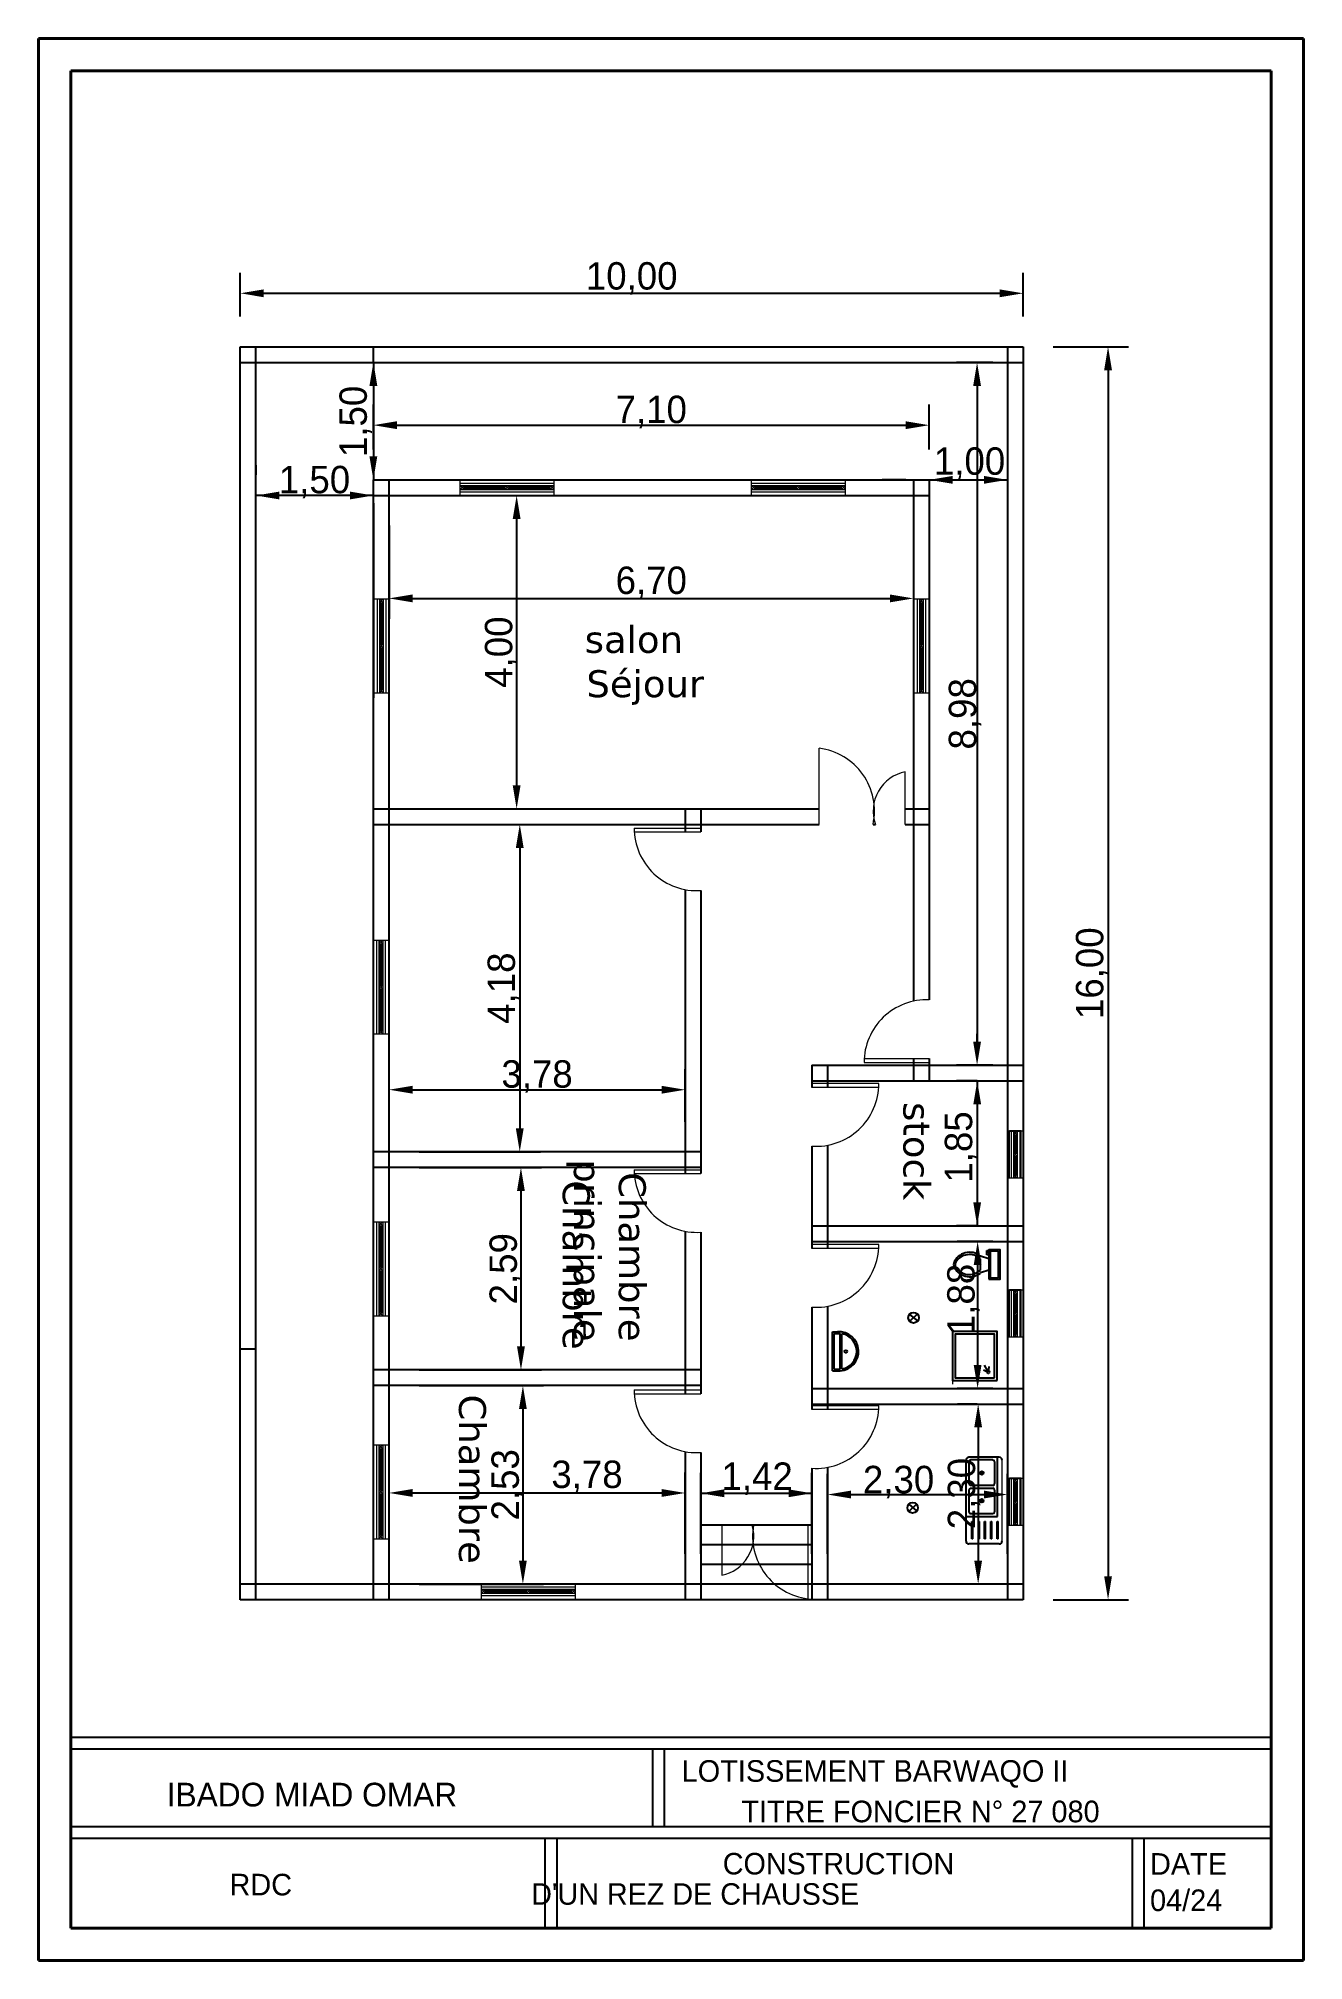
# Model space of a CAD drawing. Extents: x -110 to 3211, y -163 to 893.
# Drawn here: x 377.87 to 394.03, y -5.56 to 18.98 of the extents above; entities that cross this region are included whole.
import ezdxf

# ---------------------------------------------------------------- set-up
doc = ezdxf.new("R2010")
doc.units = 0
doc.header["$LTSCALE"] = 0.8
doc.header["$MEASUREMENT"] = 0
doc.layers.get('0').update_dxf_attribs({"color": 5, "linetype": 'CONTINUOUS'})
doc.layers.add('Cotaions', color=7, linetype='CONTINUOUS')
doc.layers.add('Texte', color=3, linetype='CONTINUOUS')
doc.layers.add('Menuiserie', color=30, linetype='CONTINUOUS', lineweight=13)
doc.linetypes.add('ZIGZAG', pattern='A,0.0001,-0.2,[131,ltypeshp.shx,S=0.2,R=0,X=-0.2,Y=0],-0.4,[131,ltypeshp.shx,S=0.2,R=180,X=0.2,Y=0],-0.2', length=0.8001)

msp = doc.modelspace()

# ---------------------------------------------------------------- texts
at = {"color": 0}
for s, height, p in [('LOTISSEMENT BARWAQO II', 0.27595, (386.085, -3.281)), ('IBADO MIAD OMAR', 0.30266, (379.507, -3.596)), ('TITRE FONCIER N° 27 080', 0.27595, (386.848, -3.798)), ('CONSTRUCTION', 0.27451, (386.61, -4.464)), (' DATE', 0.2759, (391.966, -4.468)), ('    RDC', 0.2759, (379.899, -4.732)), ("         D'UN REZ DE CHAUSSE", 0.27451, (383.245, -4.851)), (' 04/24', 0.2759, (391.966, -4.932))]:
    msp.add_text(s, height=height, dxfattribs=at).set_placement(p)
at = {"ltscale": 0.035, "char_height": 0.35, "attachment_point": 5}
for s, insert in [('10,00', (385.447, 15.916)), ('7,10', (385.697, 14.211)), ('1,00', (389.763, 13.551)), ('1,50', (381.395, 13.315)), ('6,70', (385.697, 12.029)), ('3,78', (384.238, 5.725)), ('3,78', (384.876, 0.613)), ('1,42', (387.049, 0.589)), ('2,30', (388.856, 0.546))]:
    msp.add_mtext(s, dxfattribs=dict(at, insert=insert))
at = {"ltscale": 0.035, "char_height": 0.35, "attachment_point": 5, "rotation": 90}
for s, insert in [('1,50', (381.921, 14.09)), ('4,00', (383.779, 11.144)), ('8,98', (389.705, 10.356)), ('16,00', (391.329, 7.044)), ('4,18', (383.813, 6.853)), ('1,85', (389.654, 4.825)), ('2,59', (383.838, 3.27)), ('1,88', (389.685, 2.878)), ('2,53', (383.863, 0.511)), ('2,30', (389.692, 0.399))]:
    msp.add_mtext(s, dxfattribs=dict(at, insert=insert))
at = {"layer": 'Texte', "char_height": 0.51637, "width": 5.94339, "attachment_point": 3}
for s, insert in [('\\pt3.1739;{\\fVerdana|b0|i0|c0|p34;\\H0.6667x;\\C7;salon}', (386.102, 11.479)), ('\\pt3.1739;{\\fVerdana|b0|i0|c0|p34;\\H0.6667x;\\C7;Séjour}', (386.372, 10.913))]:
    msp.add_mtext(s, dxfattribs=dict(at, insert=insert))
at = {"layer": 'Texte', "char_height": 0.51637, "width": 5.94339, "attachment_point": 3, "rotation": 270}
for s, insert in [('\\pt3.1739;{\\fVerdana|b0|i0|c0|p34;\\H0.6667x;\\C7;stock}', (389.262, 4.145)), ('\\pt3.1739;{\\fVerdana|b0|i0|c0|p34;\\H0.6667x;\\C7;Chambre \\Pprincipale}', (385.627, 2.341)), ('\\pt3.1739;{\\fVerdana|b0|i0|c0|p34;\\H0.6667x;\\C7;Chambre  \\C256; }', (384.911, 2.237)), ('\\pt3.1739;{\\fVerdana|b0|i0|c0|p34;\\H0.6667x;\\C7;Chambre  \\C256; }', (383.585, -0.498))]:
    msp.add_mtext(s, dxfattribs=dict(at, insert=insert))

# ---------------------------------------------------------------- blocks, each defined once
blk = doc.blocks.new('Toilet - top')
for p, q in [((-10, -8.5), (-8, -8.5)), ((-10, -9.5), (-10, -8.5)), ((-7, -9.5), (-10, -9.5)), ((-8, -8.5), (-8, -8)), ((-7, -8), (-7, -9.5)), ((-4, -8), (-6, -14)), ((4, -8), (6, -14)), ((9.5, -6), (9.5, -2)), ((4, -14), (-4, -14))]:
    blk.add_line(p, q)
blk.add_lwpolyline([(10.5, -8), (10.5, 0), (-10.5, 0), (-10.5, -8)], close=True)
for points in [[(-9.5, -2), (-9.5, -6)], [(8.5, -1), (-8.5, -1)], [(-8.5, -7), (8.5, -7)]]:
    blk.add_lwpolyline(points)
for centre, radius, start, end in [((-8.6, -1.9), 0.884, 81.8699, 188.1301), ((-8.6, -6.1), 0.884, 171.8699, 278.1301), ((8.6, -1.9), 0.884, 351.8699, 98.1301), ((8.6, -6.1), 0.884, 261.8699, 8.1301), ((3.5, -21.6), 12.2, 141.4691, 247.9714), ((4.2, -21.8), 11.3, 136.3677, 238.9468), ((-3.5, -21.6), 12.2, 292.0284, 38.5307), ((-4.2, -21.8), 11.3, 301.053, 43.6321), ((0, -27.9), 4, 245.7318, 294.2682), ((0, -29), 4, 254.8605, 285.1395)]:
    blk.add_arc(centre, radius, start, end)

# ---------------------------------------------------------------- linework, layer by layer
at = {"color": 0, "lineweight": 40}
for p, q in [((377.868, 18.98), (377.868, -5.564)), ((394.03, 18.98), (377.868, 18.98)), ((394.03, -5.564), (394.03, 18.98)), ((393.616, 18.567), (378.282, 18.567)), ((378.282, 18.567), (378.282, -5.15)), ((393.616, -5.15), (393.616, 18.567)), ((378.282, -5.15), (393.616, -5.15)), ((377.868, -5.564), (394.03, -5.564))]:
    msp.add_line(p, q, dxfattribs=at)
at = {"ltscale": 0.035}
for p, q in [((380.447, 15.43), (380.447, 15.988)), ((390.447, 15.43), (390.447, 15.988)), ((380.747, 15.726), (390.147, 15.726)), ((380.447, 15.044), (390.447, 15.044)), ((380.447, -0.956), (380.447, 15.044)), ((380.647, -0.956), (380.647, 15.044)), ((382.147, 14.844), (382.147, 15.044)), ((390.247, 15.044), (390.247, -0.956)), ((390.447, 15.044), (390.447, -0.956)), ((390.832, 15.044), (391.795, 15.044)), ((380.447, 14.844), (390.447, 14.844)), ((381.761, 14.844), (381.884, 14.844)), ((382.147, 14.844), (382.147, 13.344)), ((390.061, 14.844), (389.596, 14.844)), ((391.532, 14.744), (391.532, -0.656)), ((389.859, 14.544), (389.859, 6.168)), ((382.147, 13.73), (382.147, 14.304)), ((389.247, 13.73), (389.247, 14.304)), ((382.447, 14.042), (388.947, 14.042)), ((380.647, 13.53), (380.647, 13.407)), ((382.147, 13.53), (382.147, 13.407)), ((390.247, 13.73), (390.247, 13.607)), ((382.147, 13.344), (390.247, 13.344)), ((382.147, 7.644), (382.147, 13.344)), ((382.347, 7.644), (382.347, 13.344)), ((388.947, 13.344), (388.647, 13.344)), ((389.047, 13.344), (389.047, 6.687)), ((389.247, 13.344), (389.247, 6.704)), ((389.247, 13.344), (390.247, 13.344)), ((382.147, 13.144), (380.647, 13.144)), ((382.147, 13.144), (389.247, 13.144)), ((382.147, 13.044), (382.147, 10.561)), ((382.447, 13.144), (382.747, 13.144)), ((382.732, 13.144), (384.24, 13.144)), ((383.977, 12.844), (383.977, 9.444)), ((382.347, 12.759), (382.347, 11.568)), ((389.047, 12.759), (389.047, 11.568)), ((382.647, 11.83), (388.747, 11.83)), ((382.147, 9.144), (387.842, 9.144)), ((382.732, 9.144), (384.24, 9.144)), ((386.129, 9.144), (386.129, 8.848)), ((386.329, 9.144), (386.329, 8.848)), ((388.533, 9.144), (388.548, 9.144)), ((388.942, 9.144), (389.247, 9.144)), ((382.147, 8.944), (387.842, 8.944)), ((382.732, 8.944), (384.28, 8.944)), ((388.53, 8.944), (388.562, 8.944)), ((388.942, 8.944), (389.247, 8.944)), ((384.017, 8.644), (384.017, 5.063)), ((386.129, 8.112), (386.129, 7.364)), ((386.129, 8.112), (386.129, 4.485)), ((386.329, 8.1), (386.329, 7.364)), ((386.329, 8.1), (386.329, 4.485)), ((382.147, -0.956), (382.147, 7.725)), ((382.347, -0.956), (382.347, 7.725)), ((389.86, 5.968), (389.86, 6.268)), ((389.047, 5.954), (389.047, 5.668)), ((389.247, 5.954), (389.247, 5.668)), ((382.347, 5.148), (382.347, 5.819)), ((386.129, 5.148), (386.129, 5.819)), ((387.75, 5.868), (390.447, 5.868)), ((387.75, 5.868), (387.75, 5.584)), ((387.75, 5.668), (390.447, 5.668)), ((387.95, 5.868), (387.95, 5.584)), ((390.061, 5.868), (389.596, 5.868)), ((389.861, 5.668), (389.597, 5.668)), ((389.86, 5.668), (389.86, 3.819)), ((382.647, 5.556), (385.829, 5.556)), ((386.329, 4.763), (382.147, 4.763)), ((382.732, 4.763), (384.28, 4.763)), ((387.75, 4.836), (387.75, 3.528)), ((387.95, 4.848), (387.95, 3.528)), ((386.329, 4.563), (382.147, 4.563)), ((382.732, 4.563), (384.294, 4.563)), ((384.032, 4.263), (384.032, 2.278)), ((386.129, 3.749), (386.129, 1.672)), ((386.329, 3.736), (386.329, 1.672)), ((387.75, 3.819), (390.447, 3.819)), ((389.861, 3.819), (389.597, 3.819)), ((387.75, 3.619), (390.447, 3.619)), ((390.061, 3.619), (389.603, 3.619)), ((389.866, 3.319), (389.866, 2.043)), ((387.75, 2.78), (387.75, 1.471)), ((387.95, 2.792), (387.95, 1.471)), ((380.647, 2.244), (380.447, 2.244)), ((386.329, 1.978), (382.147, 1.978)), ((382.732, 1.978), (384.294, 1.978)), ((386.329, 1.778), (382.147, 1.778)), ((382.732, 1.778), (384.319, 1.778)), ((387.75, 1.743), (390.447, 1.743)), ((390.061, 1.743), (389.603, 1.743)), ((384.057, 1.478), (384.057, -0.456)), ((387.75, 1.543), (390.447, 1.543)), ((389.861, 1.543), (389.61, 1.543)), ((389.873, 1.243), (389.873, -0.456)), ((386.129, 0.936), (386.129, -0.956)), ((386.329, 0.923), (386.329, -0.956)), ((382.347, -0.37), (382.347, 0.669)), ((386.129, -0.37), (386.129, 0.669)), ((386.329, -0.37), (386.329, 0.665)), ((387.75, 0.723), (387.75, -0.956)), ((387.75, -0.37), (387.75, 0.665)), ((387.95, 0.735), (387.95, -0.956)), ((387.95, -0.37), (387.95, 0.65)), ((390.247, -0.37), (390.247, 0.65)), ((382.647, 0.407), (385.829, 0.407)), ((386.029, 0.403), (385.729, 0.403)), ((386.329, 0.403), (387.75, 0.403)), ((388.25, 0.387), (389.947, 0.387)), ((387.75, -0.006), (386.329, -0.006)), ((387.75, -0.256), (386.329, -0.256)), ((387.75, -0.506), (386.329, -0.506)), ((390.447, -0.756), (380.447, -0.756)), ((387.75, -0.956), (380.447, -0.956)), ((382.732, -0.756), (384.319, -0.756)), ((390.447, -0.956), (387.75, -0.956)), ((389.861, -0.756), (389.61, -0.756)), ((390.832, -0.956), (391.795, -0.956))]:
    msp.add_line(p, q, dxfattribs=at)
for p, q in [((390.423, 5.028), (390.273, 5.028)), ((390.423, 2.997), (390.273, 2.997)), ((390.119, 0.108), (390.119, 0.863)), ((390.06, 0.503), (389.777, 0.503)), ((390.423, 0.591), (390.273, 0.591)), ((389.777, 0.468), (390.06, 0.468)), ((389.791, 0.044), (389.804, 0.044)), ((389.876, 0.044), (389.889, 0.044)), ((389.954, 0.044), (389.967, 0.044)), ((390.033, 0.044), (390.046, 0.044)), ((390.115, 0.044), (390.128, 0.044)), ((389.804, -0.18), (389.791, -0.18)), ((389.889, -0.18), (389.876, -0.18)), ((389.967, -0.18), (389.954, -0.18)), ((390.046, -0.18), (390.033, -0.18)), ((390.128, -0.18), (390.115, -0.18))]:
    msp.add_line(p, q)
at = {"ltscale": 0.02}
for p, q in [((388.012, 2.466), (388.11, 2.466)), ((388.012, 1.965), (388.012, 2.466)), ((388.035, 2.443), (388.11, 2.443)), ((388.035, 1.988), (388.035, 2.443)), ((388.109, 1.988), (388.109, 2.443)), ((388.132, 1.991), (388.132, 2.44)), ((388.012, 1.965), (388.11, 1.965)), ((388.035, 1.988), (388.11, 1.988))]:
    msp.add_line(p, q, dxfattribs=at)
at = {"ltscale": 0.05}
for p, q in [((389.095, 2.69), (389.002, 2.602)), ((389.102, 2.604), (389.002, 2.688)), ((389.083, 0.264), (388.99, 0.175)), ((389.09, 0.177), (388.99, 0.262))]:
    msp.add_line(p, q, dxfattribs=at)
at = {"linetype": 'Continuous'}
for p, q in [((389.976, 1.958), (389.94, 1.975)), ((389.949, 2.041), (389.989, 1.971)), ((390.008, 1.974), (390.013, 2.024))]:
    msp.add_line(p, q, dxfattribs=at)
at = {"lineweight": 13, "ltscale": 0.05}
msp.add_line((389.544, 1.844), (389.544, 1.798), dxfattribs=at)
at = {"color": 0, "lineweight": 13, "ltscale": 0.02}
msp.add_line((390.178, -0.209), (390.178, 0.828), dxfattribs=at)
at = {"ltscale": 0.03}
msp.add_line((390.143, -0.244), (389.753, -0.244), dxfattribs=at)
at = {"color": 0, "ltscale": 0.8}
for p, q in [((378.282, -2.712), (393.616, -2.712)), ((378.282, -2.861), (393.616, -2.861)), ((385.713, -2.861), (385.713, -3.85)), ((385.862, -2.861), (385.862, -3.85)), ((384.339, -4), (384.339, -5.15)), ((384.489, -4), (384.489, -5.15)), ((391.839, -4), (391.839, -5.15)), ((391.989, -4), (391.989, -5.15))]:
    msp.add_line(p, q, dxfattribs=at)
at = {"color": 0}
for p, q in [((378.282, -3.85), (393.616, -3.85)), ((378.282, -4), (393.616, -4))]:
    msp.add_line(p, q, dxfattribs=at)
at = {"ltscale": 0.06}
for points in [[(390.116, 1.844), (390.116, 2.47), (389.544, 2.47), (389.544, 1.844)], [(390.082, 1.878), (390.082, 2.436), (389.578, 2.436), (389.578, 1.878)]]:
    msp.add_lwpolyline(points, close=True, dxfattribs=at)
for points in [[(390.143, 0.863), (389.753, 0.863)], [(389.753, 0.804), (389.753, 0.527)], [(390.06, 0.828), (389.777, 0.828)], [(390.084, 0.527), (390.084, 0.804)], [(389.753, 0.444), (389.753, 0.167)], [(390.084, 0.167), (390.084, 0.444)], [(389.718, 0.108), (390.119, 0.108)], [(389.777, 0.143), (390.06, 0.143)], [(389.791, -0.18), (389.791, 0.044)], [(389.791, -0.18), (389.791, 0.044)], [(389.804, -0.18), (389.804, 0.044)], [(389.804, -0.18), (389.804, 0.044)], [(389.876, -0.18), (389.876, 0.044)], [(389.876, -0.18), (389.876, 0.044)], [(389.889, -0.18), (389.889, 0.044)], [(389.889, -0.18), (389.889, 0.044)], [(389.954, -0.18), (389.954, 0.044)], [(389.954, -0.18), (389.954, 0.044)], [(389.967, -0.18), (389.967, 0.044)], [(389.967, -0.18), (389.967, 0.044)], [(390.033, -0.18), (390.033, 0.044)], [(390.033, -0.18), (390.033, 0.044)], [(390.046, -0.18), (390.046, 0.044)], [(390.046, -0.18), (390.046, 0.044)], [(390.115, -0.18), (390.115, 0.044)], [(390.115, -0.18), (390.115, 0.044)], [(390.128, -0.18), (390.128, 0.044)], [(390.128, -0.18), (390.128, 0.044)]]:
    msp.add_lwpolyline(points)
at = {"ltscale": 0.05}
for centre in [(389.048, 2.645), (389.036, 0.218)]:
    msp.add_circle(centre, 0.0677, dxfattribs=at)
at = {"ltscale": 0.02}
msp.add_circle((388.183, 2.215), 0.0165, dxfattribs=at)
at = {"linetype": 'Continuous'}
msp.add_circle((390.004, 1.95), 0.0156, dxfattribs=at)
for centre, radius in [((389.918, 0.662), 0.0236), ((389.918, 0.662), 0.0118), ((389.918, 0.308), 0.0236), ((389.918, 0.308), 0.0118)]:
    msp.add_circle(centre, radius)
at = {"ltscale": 0.02}
for radius, start, end in [(0.251, 273.7746, 93.7746), (0.228, 86.0378, 93.7746), (0.228, 279.6511, 80.3489), (0.228, 273.7746, 273.9622)]:
    msp.add_arc((388.094, 2.215), radius, start, end, dxfattribs=at)
for centre, radius, start, end in [((389.753, 0.828), 0.0354, 90, 180), ((389.777, 0.804), 0.0236, 90, 180), ((390.06, 0.804), 0.0236, 0, 90), ((390.143, 0.828), 0.0354, 0, 90), ((389.777, 0.527), 0.0236, 180, 270), ((390.06, 0.527), 0.0236, 270, 0), ((389.777, 0.444), 0.0236, 90, 180), ((390.06, 0.444), 0.0236, 0, 90), ((389.777, 0.167), 0.0236, 180, 270), ((390.06, 0.167), 0.0236, 270, 0), ((389.753, -0.209), 0.0354, 180, 270), ((390.143, -0.209), 0.0354, 270, 0)]:
    msp.add_arc(centre, radius, start, end)
at = {"ltscale": 0.035}
for points in [[(380.747, 15.776), (380.747, 15.676), (380.447, 15.726)], [(390.147, 15.776), (390.147, 15.676), (390.447, 15.726)], [(391.482, 14.744), (391.582, 14.744), (391.532, 15.044)], [(382.097, 14.544), (382.197, 14.544), (382.147, 14.844)], [(389.809, 14.544), (389.909, 14.544), (389.859, 14.844)], [(382.447, 14.092), (382.447, 13.992), (382.147, 14.042)], [(388.947, 14.092), (388.947, 13.992), (389.247, 14.042)], [(382.097, 13.644), (382.197, 13.644), (382.147, 13.344)], [(389.547, 13.394), (389.547, 13.294), (389.247, 13.344)], [(389.947, 13.394), (389.947, 13.294), (390.247, 13.344)], [(380.947, 13.194), (380.947, 13.094), (380.647, 13.144)], [(381.847, 13.194), (381.847, 13.094), (382.147, 13.144)], [(383.927, 12.844), (384.027, 12.844), (383.977, 13.144)], [(382.647, 11.88), (382.647, 11.78), (382.347, 11.83)], [(388.747, 11.88), (388.747, 11.78), (389.047, 11.83)], [(383.927, 9.444), (384.027, 9.444), (383.977, 9.144)], [(383.967, 8.644), (384.067, 8.644), (384.017, 8.944)], [(389.809, 6.168), (389.909, 6.168), (389.859, 5.868)], [(389.811, 5.368), (389.911, 5.368), (389.861, 5.668)], [(382.647, 5.606), (382.647, 5.506), (382.347, 5.556)], [(385.829, 5.606), (385.829, 5.506), (386.129, 5.556)], [(383.967, 5.063), (384.067, 5.063), (384.017, 4.763)], [(383.982, 4.263), (384.082, 4.263), (384.032, 4.563)], [(389.81, 4.119), (389.91, 4.119), (389.86, 3.819)], [(389.816, 3.319), (389.916, 3.319), (389.866, 3.619)], [(383.982, 2.278), (384.082, 2.278), (384.032, 1.978)], [(389.816, 2.043), (389.916, 2.043), (389.866, 1.743)], [(384.007, 1.478), (384.107, 1.478), (384.057, 1.778)], [(389.823, 1.243), (389.923, 1.243), (389.873, 1.543)], [(382.647, 0.457), (382.647, 0.357), (382.347, 0.407)], [(385.829, 0.457), (385.829, 0.357), (386.129, 0.407)], [(386.629, 0.453), (386.629, 0.353), (386.329, 0.403)], [(387.45, 0.453), (387.45, 0.353), (387.75, 0.403)], [(388.25, 0.437), (388.25, 0.337), (387.95, 0.387)], [(389.947, 0.437), (389.947, 0.337), (390.247, 0.387)], [(384.007, -0.456), (384.107, -0.456), (384.057, -0.756)], [(389.823, -0.456), (389.923, -0.456), (389.873, -0.756)], [(391.482, -0.656), (391.582, -0.656), (391.532, -0.956)]]:
    msp.add_solid(points, dxfattribs=at)
at = {"layer": 'Cotaions', "color": 0, "ltscale": 0.8}
msp.add_line((389.718, -0.209), (389.718, 0.828), dxfattribs=at)
at = {"layer": 'Menuiserie'}
for p, q in [((383.256, 13.144), (383.256, 13.344)), ((383.256, 13.145), (383.256, 13.334)), ((383.256, 13.3), (384.456, 13.3)), ((383.256, 13.27), (384.456, 13.27)), ((383.306, 13.22), (383.256, 13.27)), ((383.306, 13.27), (383.256, 13.22)), ((383.306, 13.22), (383.306, 13.27)), ((383.306, 13.255), (383.831, 13.255)), ((383.881, 13.22), (383.831, 13.27)), ((383.831, 13.22), (383.881, 13.27)), ((383.831, 13.22), (383.831, 13.27)), ((383.881, 13.22), (383.881, 13.27)), ((383.881, 13.255), (384.406, 13.255)), ((384.406, 13.22), (384.456, 13.27)), ((384.456, 13.22), (384.406, 13.27)), ((384.406, 13.22), (384.406, 13.27)), ((384.456, 13.144), (384.456, 13.344)), ((384.456, 13.145), (384.456, 13.334)), ((386.977, 13.144), (386.977, 13.344)), ((386.977, 13.145), (386.977, 13.334)), ((386.977, 13.3), (388.177, 13.3)), ((386.977, 13.27), (388.177, 13.27)), ((387.027, 13.22), (386.977, 13.27)), ((387.027, 13.27), (386.977, 13.22)), ((387.027, 13.22), (387.027, 13.27)), ((387.027, 13.255), (387.552, 13.255)), ((387.602, 13.22), (387.552, 13.27)), ((387.552, 13.22), (387.602, 13.27)), ((387.552, 13.22), (387.552, 13.27)), ((387.602, 13.22), (387.602, 13.27)), ((387.602, 13.255), (388.127, 13.255)), ((388.127, 13.22), (388.177, 13.27)), ((388.177, 13.22), (388.127, 13.27)), ((388.127, 13.22), (388.127, 13.27)), ((388.177, 13.144), (388.177, 13.344)), ((388.177, 13.145), (388.177, 13.334)), ((383.256, 13.22), (384.456, 13.22)), ((383.256, 13.19), (384.456, 13.19)), ((383.306, 13.235), (383.831, 13.235)), ((383.881, 13.235), (384.406, 13.235)), ((386.977, 13.22), (388.177, 13.22)), ((386.977, 13.19), (388.177, 13.19)), ((387.027, 13.235), (387.552, 13.235)), ((387.602, 13.235), (388.127, 13.235)), ((382.147, 11.824), (382.347, 11.824)), ((382.159, 11.824), (382.342, 11.824)), ((382.194, 11.824), (382.194, 10.624)), ((382.224, 11.824), (382.224, 10.624)), ((382.224, 11.774), (382.274, 11.824)), ((382.274, 11.774), (382.224, 11.824)), ((382.274, 11.824), (382.274, 10.624)), ((382.304, 11.824), (382.304, 10.624)), ((389.047, 11.824), (389.247, 11.824)), ((389.057, 11.824), (389.241, 11.824)), ((389.092, 11.824), (389.092, 10.624)), ((389.122, 11.824), (389.122, 10.624)), ((389.122, 11.774), (389.172, 11.824)), ((389.172, 11.774), (389.122, 11.824)), ((389.172, 11.824), (389.172, 10.624)), ((389.202, 11.824), (389.202, 10.624)), ((382.224, 11.774), (382.274, 11.774)), ((382.239, 11.774), (382.239, 11.249)), ((382.259, 11.774), (382.259, 11.249)), ((389.122, 11.774), (389.172, 11.774)), ((389.137, 11.774), (389.137, 11.249)), ((389.157, 11.774), (389.157, 11.249)), ((382.224, 11.199), (382.274, 11.249)), ((382.224, 11.249), (382.274, 11.199)), ((382.224, 11.249), (382.274, 11.249)), ((382.224, 11.199), (382.274, 11.199)), ((382.239, 11.199), (382.239, 10.674)), ((382.259, 11.199), (382.259, 10.674)), ((389.122, 11.199), (389.172, 11.249)), ((389.122, 11.249), (389.172, 11.199)), ((389.122, 11.249), (389.172, 11.249)), ((389.122, 11.199), (389.172, 11.199)), ((389.137, 11.199), (389.137, 10.674)), ((389.157, 11.199), (389.157, 10.674)), ((382.147, 10.624), (382.347, 10.624)), ((382.159, 10.624), (382.347, 10.624)), ((382.224, 10.674), (382.274, 10.624)), ((382.224, 10.624), (382.274, 10.674)), ((382.224, 10.674), (382.274, 10.674)), ((389.047, 10.624), (389.247, 10.624)), ((389.057, 10.624), (389.246, 10.624)), ((389.122, 10.674), (389.172, 10.624)), ((389.122, 10.624), (389.172, 10.674)), ((389.122, 10.674), (389.172, 10.674)), ((387.842, 8.944), (387.842, 9.916)), ((388.942, 8.944), (388.942, 9.616)), ((385.478, 8.898), (386.329, 8.898)), ((385.48, 8.848), (386.329, 8.848)), ((382.147, 7.468), (382.347, 7.468)), ((382.151, 7.468), (382.335, 7.468)), ((382.186, 7.468), (382.186, 6.268)), ((382.216, 7.468), (382.216, 6.268)), ((382.216, 7.418), (382.266, 7.468)), ((382.266, 7.418), (382.216, 7.468)), ((382.216, 7.418), (382.266, 7.418)), ((382.231, 7.418), (382.231, 6.893)), ((382.251, 7.418), (382.251, 6.893)), ((382.266, 7.468), (382.266, 6.268)), ((382.296, 7.468), (382.296, 6.268)), ((382.216, 6.843), (382.266, 6.893)), ((382.216, 6.893), (382.266, 6.843)), ((382.216, 6.893), (382.266, 6.893)), ((382.216, 6.843), (382.266, 6.843)), ((382.231, 6.843), (382.231, 6.318)), ((382.251, 6.843), (382.251, 6.318)), ((382.147, 6.268), (382.347, 6.268)), ((382.151, 6.268), (382.347, 6.268)), ((382.216, 6.318), (382.266, 6.268)), ((382.216, 6.268), (382.266, 6.318)), ((382.216, 6.318), (382.266, 6.318)), ((388.415, 5.904), (389.215, 5.904)), ((388.415, 5.904), (389.247, 5.904)), ((388.416, 5.954), (389.247, 5.954)), ((388.603, 5.634), (387.75, 5.634)), ((388.602, 5.584), (387.75, 5.584)), ((388.603, 5.634), (387.803, 5.634)), ((390.447, 5.028), (390.247, 5.028)), ((390.273, 4.428), (390.273, 5.028)), ((390.293, 5.028), (390.293, 4.428)), ((390.373, 4.978), (390.323, 5.028)), ((390.323, 4.978), (390.373, 5.028)), ((390.323, 5.028), (390.323, 4.428)), ((390.323, 4.978), (390.373, 4.978)), ((390.338, 4.978), (390.338, 4.753)), ((390.358, 4.978), (390.358, 4.753)), ((390.373, 5.028), (390.373, 4.428)), ((390.403, 5.028), (390.403, 4.428)), ((390.423, 4.428), (390.423, 5.028)), ((390.323, 4.753), (390.373, 4.753)), ((390.323, 4.703), (390.373, 4.753)), ((390.323, 4.753), (390.373, 4.703)), ((390.323, 4.703), (390.373, 4.703)), ((390.338, 4.703), (390.338, 4.478)), ((390.358, 4.703), (390.358, 4.478)), ((385.478, 4.535), (386.329, 4.535)), ((385.48, 4.485), (386.329, 4.485)), ((390.447, 4.428), (390.247, 4.428)), ((390.323, 4.478), (390.373, 4.478)), ((390.323, 4.478), (390.373, 4.428)), ((390.323, 4.428), (390.373, 4.478)), ((382.147, 3.87), (382.347, 3.87)), ((382.151, 3.87), (382.335, 3.87)), ((382.186, 3.87), (382.186, 2.67)), ((382.216, 3.87), (382.216, 2.67)), ((382.216, 3.82), (382.266, 3.87)), ((382.266, 3.82), (382.216, 3.87)), ((382.216, 3.82), (382.266, 3.82)), ((382.231, 3.82), (382.231, 3.295)), ((382.251, 3.82), (382.251, 3.295)), ((382.266, 3.87), (382.266, 2.67)), ((382.296, 3.87), (382.296, 2.67)), ((388.603, 3.578), (387.75, 3.578)), ((388.602, 3.528), (387.75, 3.528)), ((388.603, 3.578), (387.803, 3.578)), ((382.216, 3.245), (382.266, 3.295)), ((382.216, 3.295), (382.266, 3.245)), ((382.216, 3.295), (382.266, 3.295)), ((382.216, 3.245), (382.266, 3.245)), ((382.231, 3.245), (382.231, 2.72)), ((382.251, 3.245), (382.251, 2.72)), ((390.447, 2.997), (390.247, 2.997)), ((390.273, 2.397), (390.273, 2.997)), ((390.293, 2.997), (390.293, 2.397)), ((390.373, 2.947), (390.323, 2.997)), ((390.323, 2.947), (390.373, 2.997)), ((390.323, 2.997), (390.323, 2.397)), ((390.323, 2.947), (390.373, 2.947)), ((390.338, 2.947), (390.338, 2.722)), ((390.358, 2.947), (390.358, 2.722)), ((390.373, 2.997), (390.373, 2.397)), ((390.403, 2.997), (390.403, 2.397)), ((390.423, 2.397), (390.423, 2.997)), ((382.216, 2.72), (382.266, 2.67)), ((382.216, 2.67), (382.266, 2.72)), ((382.216, 2.72), (382.266, 2.72)), ((390.323, 2.722), (390.373, 2.722)), ((390.323, 2.672), (390.373, 2.722)), ((390.323, 2.722), (390.373, 2.672)), ((382.147, 2.67), (382.347, 2.67)), ((382.151, 2.67), (382.347, 2.67)), ((390.323, 2.672), (390.373, 2.672)), ((390.338, 2.672), (390.338, 2.447)), ((390.358, 2.672), (390.358, 2.447)), ((390.447, 2.397), (390.247, 2.397)), ((390.323, 2.447), (390.373, 2.447)), ((390.323, 2.447), (390.373, 2.397)), ((390.323, 2.397), (390.373, 2.447)), ((385.478, 1.722), (386.329, 1.722)), ((385.48, 1.672), (386.329, 1.672)), ((388.603, 1.521), (387.75, 1.521)), ((388.603, 1.521), (387.803, 1.521)), ((388.602, 1.471), (387.75, 1.471)), ((382.147, 1.022), (382.347, 1.022)), ((382.151, 1.022), (382.335, 1.022)), ((382.186, 1.022), (382.186, -0.178)), ((382.216, 1.022), (382.216, -0.178)), ((382.216, 0.972), (382.266, 1.022)), ((382.266, 0.972), (382.216, 1.022)), ((382.266, 1.022), (382.266, -0.178)), ((382.296, 1.022), (382.296, -0.178)), ((382.216, 0.972), (382.266, 0.972)), ((382.231, 0.972), (382.231, 0.447)), ((382.251, 0.972), (382.251, 0.447)), ((390.447, 0.591), (390.247, 0.591)), ((390.273, -0.009), (390.273, 0.591)), ((390.293, 0.591), (390.293, -0.009)), ((390.373, 0.541), (390.323, 0.591)), ((390.323, 0.541), (390.373, 0.591)), ((390.323, 0.591), (390.323, -0.009)), ((390.323, 0.541), (390.373, 0.541)), ((390.338, 0.541), (390.338, 0.316)), ((390.358, 0.541), (390.358, 0.316)), ((390.373, 0.591), (390.373, -0.009)), ((390.403, 0.591), (390.403, -0.009)), ((390.423, -0.009), (390.423, 0.591)), ((382.216, 0.397), (382.266, 0.447)), ((382.216, 0.447), (382.266, 0.397)), ((382.216, 0.447), (382.266, 0.447)), ((382.216, 0.397), (382.266, 0.397)), ((382.231, 0.397), (382.231, -0.128)), ((382.251, 0.397), (382.251, -0.128)), ((390.323, 0.316), (390.373, 0.316)), ((390.323, 0.266), (390.373, 0.316)), ((390.323, 0.316), (390.373, 0.266)), ((390.323, 0.266), (390.373, 0.266)), ((390.338, 0.266), (390.338, 0.041)), ((390.358, 0.266), (390.358, 0.041)), ((390.323, 0.041), (390.373, 0.041)), ((390.323, 0.041), (390.373, -0.009)), ((390.323, -0.009), (390.373, 0.041)), ((382.147, -0.178), (382.347, -0.178)), ((382.151, -0.178), (382.347, -0.178)), ((382.216, -0.128), (382.266, -0.178)), ((382.216, -0.178), (382.266, -0.128)), ((382.216, -0.128), (382.266, -0.128)), ((386.597, -0.006), (386.597, -0.644)), ((387.697, -0.006), (387.697, -0.944)), ((390.447, -0.009), (390.247, -0.009)), ((383.529, -0.956), (383.529, -0.756)), ((383.529, -0.948), (383.529, -0.758)), ((383.529, -0.793), (384.729, -0.793)), ((383.529, -0.823), (384.729, -0.823)), ((383.579, -0.873), (383.529, -0.823)), ((383.579, -0.823), (383.529, -0.873)), ((383.529, -0.873), (384.729, -0.873)), ((383.529, -0.903), (384.729, -0.903)), ((383.579, -0.873), (383.579, -0.823)), ((383.579, -0.838), (384.104, -0.838)), ((383.579, -0.858), (384.104, -0.858)), ((384.154, -0.873), (384.104, -0.823)), ((384.104, -0.873), (384.154, -0.823)), ((384.104, -0.873), (384.104, -0.823)), ((384.154, -0.873), (384.154, -0.823)), ((384.154, -0.838), (384.679, -0.838)), ((384.154, -0.858), (384.679, -0.858)), ((384.679, -0.873), (384.729, -0.823)), ((384.729, -0.873), (384.679, -0.823)), ((384.679, -0.873), (384.679, -0.823)), ((384.729, -0.956), (384.729, -0.756)), ((384.729, -0.948), (384.729, -0.758))]:
    msp.add_line(p, q, dxfattribs=at)
at = {"layer": 'Menuiserie', "linetype": 'ZIGZAG', "ltscale": 0.03}
for p, q in [((383.306, 13.245), (383.831, 13.245)), ((383.881, 13.245), (384.406, 13.245)), ((387.027, 13.245), (387.552, 13.245)), ((387.602, 13.245), (388.127, 13.245)), ((382.249, 11.774), (382.249, 11.249)), ((389.147, 11.774), (389.147, 11.249)), ((382.249, 11.199), (382.249, 10.674)), ((389.147, 11.199), (389.147, 10.674)), ((382.241, 7.418), (382.241, 6.893)), ((382.241, 6.843), (382.241, 6.318)), ((390.348, 4.978), (390.348, 4.753)), ((390.348, 4.703), (390.348, 4.478)), ((382.241, 3.82), (382.241, 3.295)), ((382.241, 3.245), (382.241, 2.72)), ((390.348, 2.947), (390.348, 2.722)), ((390.348, 2.672), (390.348, 2.447)), ((382.241, 0.972), (382.241, 0.447)), ((390.348, 0.541), (390.348, 0.316)), ((382.241, 0.397), (382.241, -0.128)), ((390.348, 0.266), (390.348, 0.041)), ((383.579, -0.848), (384.104, -0.848)), ((384.154, -0.848), (384.679, -0.848))]:
    msp.add_line(p, q, dxfattribs=at)
at = {"layer": 'Menuiserie'}
for centre, radius, start, end in [((387.742, 9.116), 0.806, 347.727, 82.875), ((389.042, 9.116), 0.51, 101.3099, 199.6396), ((386.278, 8.898), 0.8, 180, 273.6046), ((389.215, 5.904), 0.8, 87.6819, 180), ((387.803, 5.634), 0.8, 266.1761, 0), ((386.278, 4.535), 0.8, 180, 273.6046), ((387.803, 3.578), 0.8, 266.1761, 0), ((386.278, 1.722), 0.8, 180, 273.6046), ((387.803, 1.521), 0.8, 266.1761, 0), ((386.497, -0.144), 0.51, 281.3099, 15.7248), ((387.797, -0.144), 0.806, 170.1304, 262.875)]:
    msp.add_arc(centre, radius, start, end, dxfattribs=at)

# ---------------------------------------------------------------- block references
at = {"xscale": 0.01795633905734722, "yscale": 0.01795633905734722, "zscale": 0.01795633905734722, "rotation": 270}
msp.add_blockref('Toilet - top', (390.152, 3.324), dxfattribs=at)

msp.set_redraw_order([(e.dxf.handle, doc.entitydb.next_handle()) for e in msp.query("TEXT MTEXT ATTDEF DIMENSION ARC_DIMENSION")])  # texts and dimensions are drawn at this point

doc.saveas('drawing.dxf')
